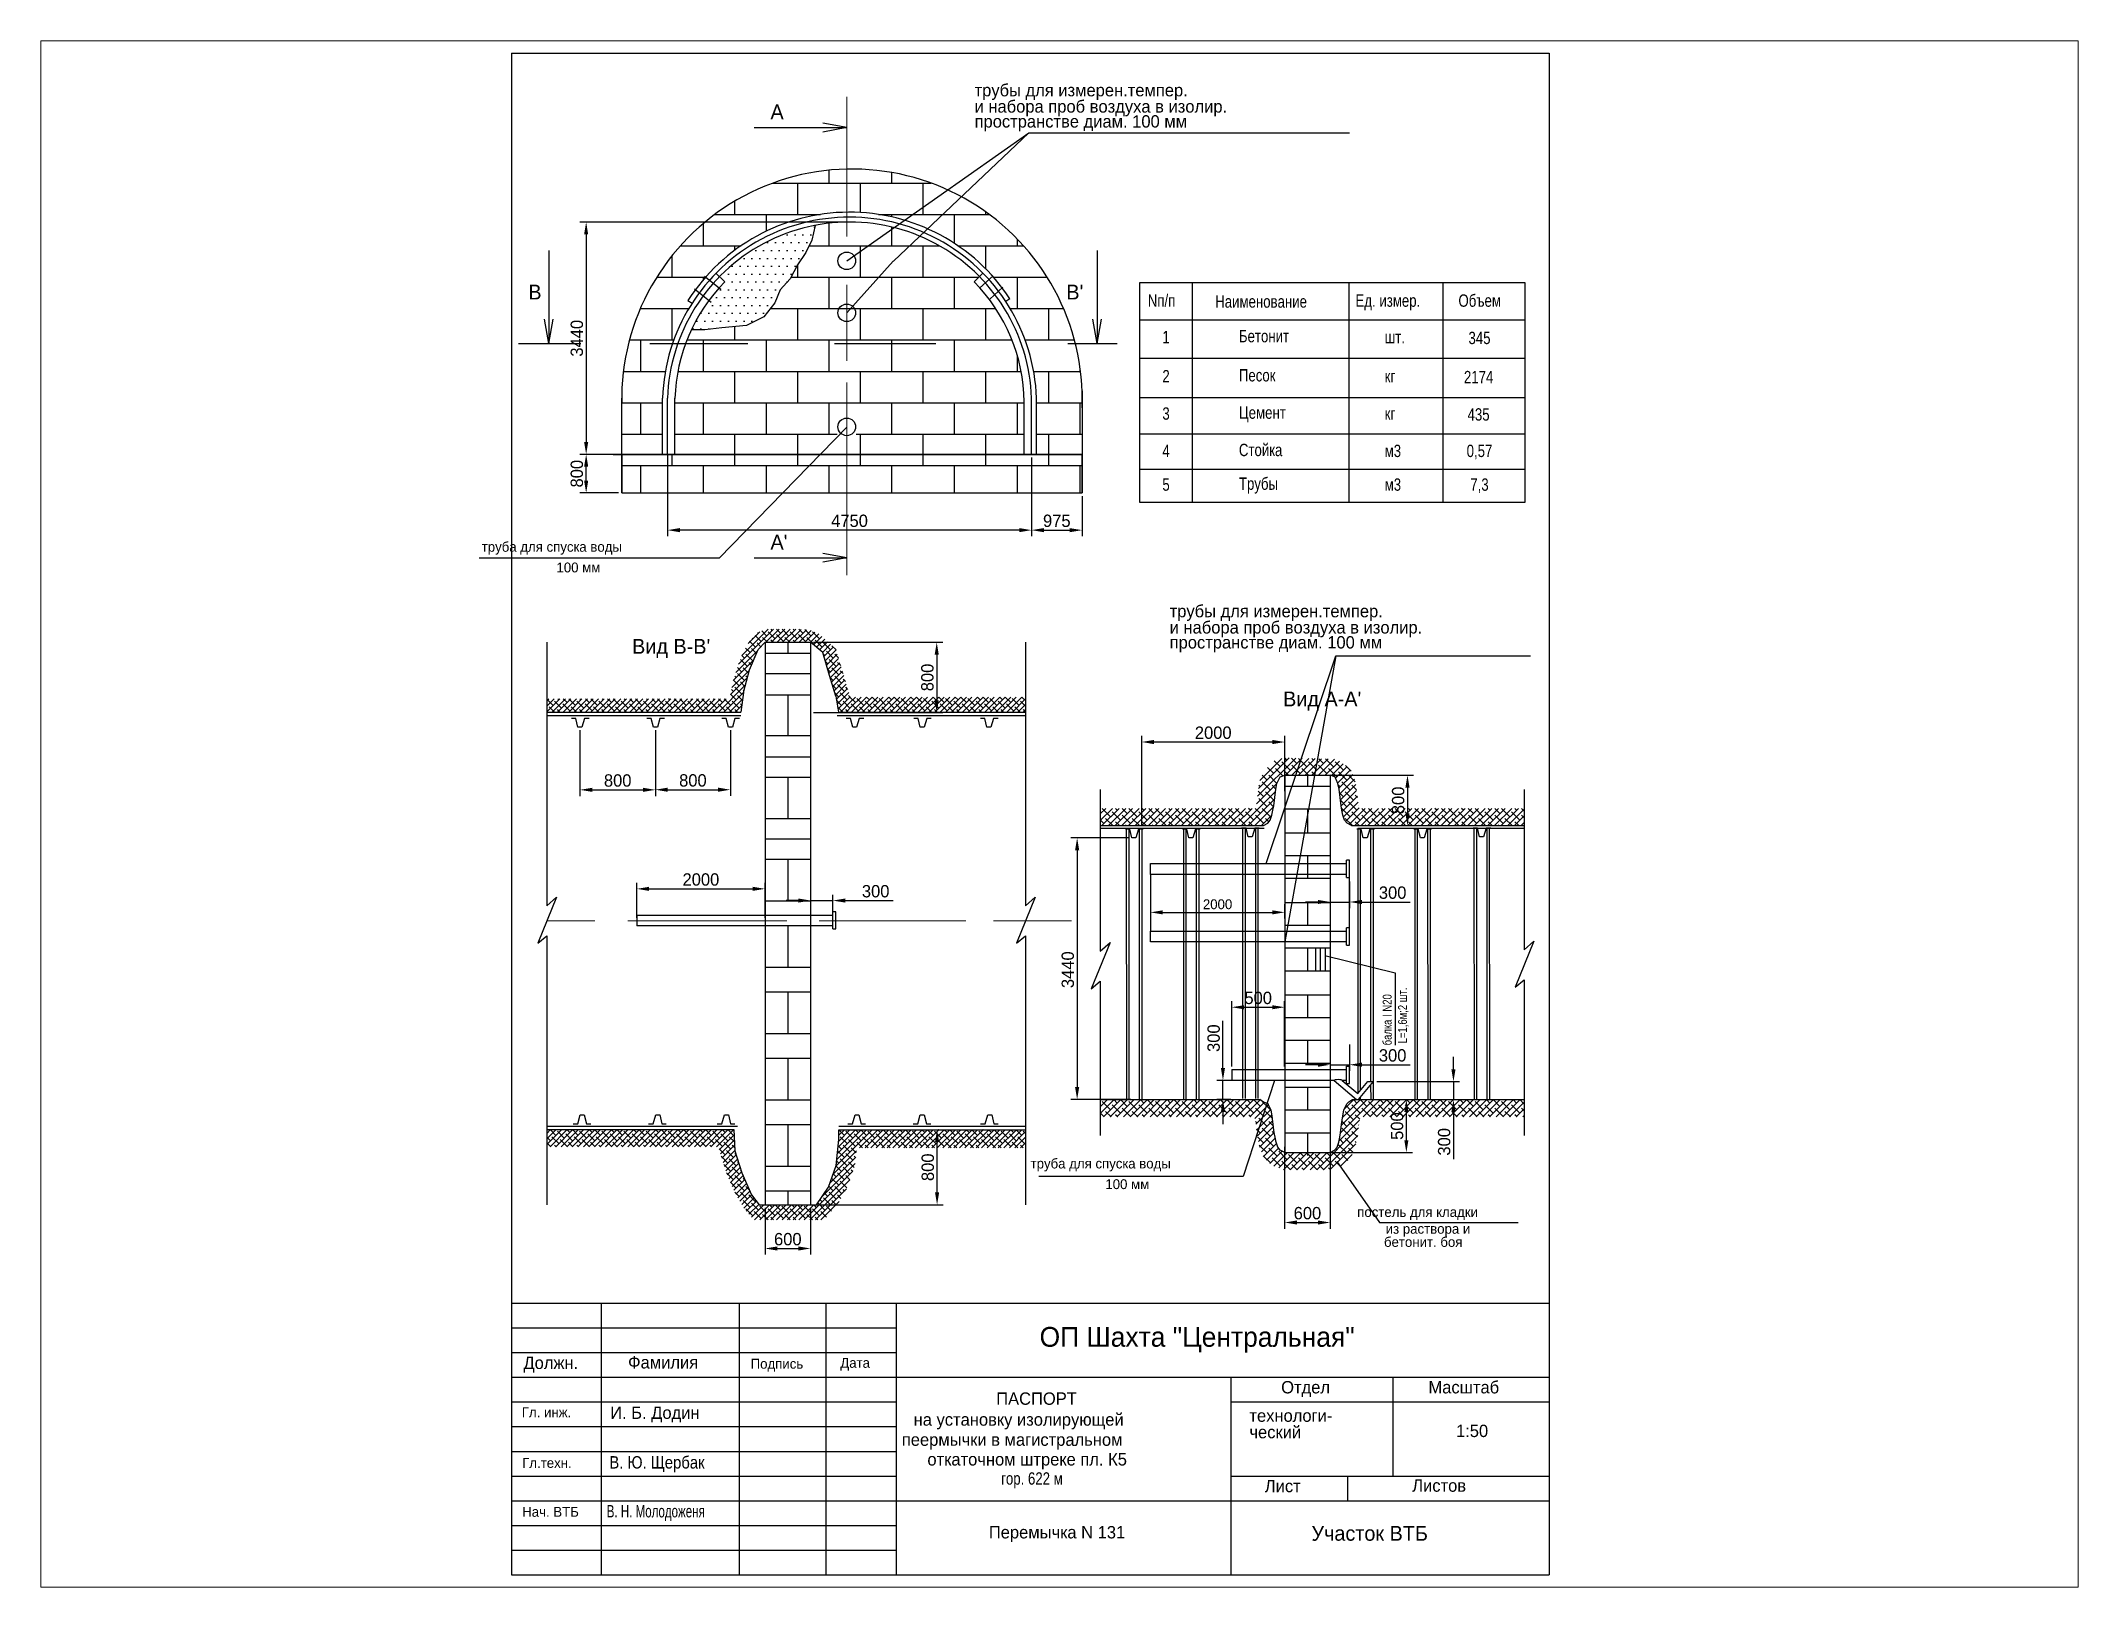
# Paper-space layout 'Layout1' of a CAD drawing. Header units: millimetres. Extents: x 26 to 231, y 20 to 176.
# The model-space entities are those that its viewports show. They can reach past a viewport. Long polylines and large blocks are cut down to what shows.
import ezdxf

# ---------------------------------------------------------------- set-up
doc = ezdxf.new("R2010")
doc.units = ezdxf.units.MM
doc.dimstyles.new('ISO-25', dxfattribs={"dimtxt": 2.5, "dimasz": 2.5, "dimexe": 1.25, "dimexo": 0.625, "dimtad": 1, "dimtxsty": 'Standard', "dimcen": 2.5, "dimadec": 0, "dimazin": 0, "dimtfac": 1, "dimtmove": 0, "dimatfit": 3, "dimfxl": 0, "dimarcsym": 0})
pattern_1 = [(45, (0, -100.6344), (-0.561266, 0.561266), []), (135, (0, -100.6344), (-1.683798, 0.561266), [1.984375, -1.190625])]
pattern_2 = [(45, (0, -94.5525), (-0.6735192, 0.6735192), []), (135, (0, -94.5525), (-2.0205576, 0.6735192), [2.38125, -1.42875])]
pattern_3 = [(0, (-37.138, 0), (0, 6.35), []), (90, (-37.138, 0), (-12.7, 8e-16), [6.35, -6.35]), (90, (-30.788, 0), (-12.7, 8e-16), [-6.35, 6.35])]

psp = doc.layouts.get("Layout1")

msp = doc.modelspace()

# ---------------------------------------------------------------- texts
for s, height, p in [('трубы для измерен.темпер.', 2.5, (430.461, 239.799)), ('А', 3, (389.15, 235.16)), ('и набора проб воздуха в изолир.', 2.5, (430.461, 236.509)), ('пространстве диам. 100 мм', 2.5, (430.461, 233.482)), ('B', 3, (340.15, 198.699)), ("B'", 3, (449.033, 198.699)), ('труба для спуска воды', 2, (330.709, 147.659)), ("А'", 3, (389.15, 148.111)), ('100 мм', 2, (345.839, 143.479)), ('трубы для измерен.темпер.', 2.5, (469.944, 134.397)), ('и набора проб воздуха в изолир.', 2.5, (469.944, 131.108)), ("Bид B-B'", 3, (361.143, 127.02)), ('пространстве диам. 100 мм', 2.5, (469.944, 128.081)), ("Bид А-А'", 3, (492.904, 116.371)), ('труба для спуска воды', 2, (441.8, 22.88)), ('100 мм', 2, (456.93, 18.701)), ('постель для кладки', 2, (507.903, 13.064)), ('бетонит. боя', 2, (513.319, 7.01)), ('из раствора и', 2, (513.667, 9.674)), ('ОП Шахта "Центральная"', 4, (443.62, -13.194)), ('Должн.', 2.5, (339.152, -17.691)), ('Фамилия', 2.5, (360.324, -17.595)), ('Подпись', 2, (385.138, -17.634)), ('Дата', 2, (403.281, -17.448)), ('Отдел', 2.5, (492.512, -22.631)), ('Масштаб', 2.5, (522.325, -22.631)), ('ПАСПОРТ', 2.5, (434.837, -24.934)), ('Гл. инж.', 2, (338.829, -27.442)), ('И. Б. Додин', 2.5, (356.703, -27.79)), ('на установку изолирующей', 2.5, (418.126, -29.162)), ('технологи-', 2.5, (486.087, -28.378)), ('пеермычки в магистральном', 2.5, (415.738, -33.238)), ('ческий', 2.5, (486.087, -31.712)), ('1:50', 2.5, (527.9, -31.464)), ('Гл.техн.', 2, (338.899, -37.699)), ('откаточном штреке пл. К5', 2.5, (420.91, -37.22)), ('Лист', 2.5, (489.206, -42.625)), ('Листов', 2.5, (519.039, -42.527)), ('Нач. ВТБ', 2, (338.899, -47.587)), ('Перемычка N 131', 2.5, (433.351, -51.973)), ('Участок ВТБ', 3, (498.641, -52.444))]:
    msp.add_text(s, height=height).set_placement(p)
for s, width, p in [('Nп/п', 0.8, (465.519, 197.223)), ('Наименование', 0.8, (479.163, 197.038)), ('Ед. измер.', 0.8, (507.558, 197.223)), ('Объем', 0.8, (528.393, 197.223)), ('1', 0.8, (468.469, 189.851)), ('Бетонит', 0.8, (483.957, 190.036)), ('шт.', 0.8, (513.458, 189.851)), ('345', 0.8, (530.421, 189.667)), ('2', 0.8, (468.469, 181.927)), ('Песок', 0.8, (483.957, 182.111)), ('кг', 0.8, (513.458, 181.927)), ('2174', 0.8, (529.499, 181.743)), ('3', 0.8, (468.469, 174.371)), ('Цемент', 0.8, (483.957, 174.556)), ('кг', 0.8, (513.458, 174.371)), ('435', 0.8, (530.237, 174.187)), ('4', 0.8, (468.469, 166.816)), ('Стойка', 0.8, (483.957, 167)), ('м3', 0.8, (513.458, 166.816)), ('0,57', 0.8, (530.053, 166.816)), ('5', 0.8, (468.469, 159.997)), ('Трубы', 0.8, (483.957, 160.182)), ('м3', 0.8, (513.458, 159.997)), ('7,3', 0.8, (530.79, 159.997)), ('В. Ю. Щербак', 0.9, (356.546, -37.831)), ('гор. 622 м', 0.8, (435.831, -41.098)), ('В. Н. Молодоженя', 0.7, (356.002, -47.719))]:
    msp.add_text(s, height=2.5, dxfattribs=dict(width=width)).set_placement(p)
at = {"width": 0.8}
for s, p in [('балка I N20', (514.868, 47.787)), ('L=1,6м;2 шт.', (517.977, 48.18))]:
    msp.add_text(s, height=1.8, rotation=90, dxfattribs=at).set_placement(p)

# ---------------------------------------------------------------- blocks, each defined once
blk = doc.blocks.new('*D1')
at = {"color": 0, "lineweight": -2}
for p, q in [((350.59, 111.56), (350.59, 98.23)), ((365.86, 111.56), (365.86, 98.23)), ((353.09, 99.48), (363.36, 99.48))]:
    blk.add_line(p, q, dxfattribs=at)
at = {"color": 0}
for points in [[(353.09, 99.9), (353.09, 99.07), (350.59, 99.48)], [(363.36, 99.9), (363.36, 99.07), (365.86, 99.48)]]:
    blk.add_solid(points, dxfattribs=at)
at = {"layer": 'Defpoints', "color": 0}
for p in [(350.59, 112.19), (365.86, 112.19), (365.86, 99.48)]:
    blk.add_point(p, dxfattribs=at)
at = {"color": 0, "insert": (358.23, 101.36), "char_height": 2.5, "attachment_point": 5}
blk.add_mtext('800', dxfattribs=at)
blk = doc.blocks.new('*D2')
at = {"color": 0, "lineweight": -2}
for p, q in [((365.86, 111.56), (365.86, 98.26)), ((381.04, 111.56), (381.04, 98.26)), ((368.36, 99.51), (378.54, 99.51))]:
    blk.add_line(p, q, dxfattribs=at)
at = {"color": 0}
for points in [[(368.36, 99.93), (368.36, 99.09), (365.86, 99.51)], [(378.54, 99.93), (378.54, 99.09), (381.04, 99.51)]]:
    blk.add_solid(points, dxfattribs=at)
at = {"layer": 'Defpoints', "color": 0}
for p in [(365.86, 112.19), (381.04, 112.19), (381.04, 99.51)]:
    blk.add_point(p, dxfattribs=at)
at = {"color": 0, "insert": (373.45, 101.38), "char_height": 2.5, "attachment_point": 5}
blk.add_mtext('800', dxfattribs=at)
blk = doc.blocks.new('*D3')
at = {"color": 0, "lineweight": -2}
for p, q in [((397.85, 129.33), (424.05, 129.33)), ((422.8, 126.83), (422.8, 117.61)), ((397.89, 115.11), (424.05, 115.11))]:
    blk.add_line(p, q, dxfattribs=at)
at = {"color": 0}
for points in [[(422.38, 126.83), (423.21, 126.83), (422.8, 129.33)], [(422.38, 117.61), (423.21, 117.61), (422.8, 115.11)]]:
    blk.add_solid(points, dxfattribs=at)
at = {"layer": 'Defpoints', "color": 0}
for p in [(397.22, 129.33), (397.27, 115.11), (422.8, 115.11)]:
    blk.add_point(p, dxfattribs=at)
at = {"color": 0, "insert": (420.92, 122.22), "char_height": 2.5, "attachment_point": 5, "rotation": 90}
blk.add_mtext('800', dxfattribs=at)
blk = doc.blocks.new('*D4')
at = {"color": 0, "lineweight": -2}
for p, q in [((403.62, 30.71), (424.12, 30.71)), ((422.87, 18.02), (422.87, 28.21)), ((397.89, 15.52), (424.12, 15.52))]:
    blk.add_line(p, q, dxfattribs=at)
at = {"color": 0}
for points in [[(422.46, 28.21), (423.29, 28.21), (422.87, 30.71)], [(422.46, 18.02), (423.29, 18.02), (422.87, 15.52)]]:
    blk.add_solid(points, dxfattribs=at)
at = {"layer": 'Defpoints', "color": 0}
for p in [(403, 30.71), (422.87, 30.71), (397.27, 15.52)]:
    blk.add_point(p, dxfattribs=at)
at = {"color": 0, "insert": (421, 23.12), "char_height": 2.5, "attachment_point": 5, "rotation": 90}
blk.add_mtext('800', dxfattribs=at)
blk = doc.blocks.new('*D5')
at = {"color": 0, "lineweight": -2}
for p, q in [((388.05, 14.9), (388.05, 5.44)), ((397.27, 14.9), (397.27, 5.44)), ((390.55, 6.69), (394.77, 6.69))]:
    blk.add_line(p, q, dxfattribs=at)
at = {"color": 0}
for points in [[(390.55, 7.1), (390.55, 6.27), (388.05, 6.69)], [(394.77, 7.1), (394.77, 6.27), (397.27, 6.69)]]:
    blk.add_solid(points, dxfattribs=at)
at = {"layer": 'Defpoints', "color": 0}
for p in [(388.05, 15.52), (397.27, 15.52), (397.27, 6.69)]:
    blk.add_point(p, dxfattribs=at)
at = {"color": 0, "insert": (392.66, 8.56), "char_height": 2.5, "attachment_point": 5}
blk.add_mtext('600', dxfattribs=at)
blk = doc.blocks.new('*D6')
at = {"color": 0, "lineweight": -2}
for p, q in [((368.31, 167.44), (368.31, 150.78)), ((441.99, 166.73), (441.99, 150.78)), ((439.49, 152.03), (370.81, 152.03))]:
    blk.add_line(p, q, dxfattribs=at)
at = {"color": 0}
for points in [[(370.81, 152.44), (370.81, 151.61), (368.31, 152.03)], [(439.49, 152.44), (439.49, 151.61), (441.99, 152.03)]]:
    blk.add_solid(points, dxfattribs=at)
at = {"layer": 'Defpoints', "color": 0}
for p in [(368.31, 168.07), (441.99, 167.36), (368.31, 152.03)]:
    blk.add_point(p, dxfattribs=at)
at = {"color": 0, "insert": (405.15, 153.9), "char_height": 2.5, "attachment_point": 5}
blk.add_mtext('4750', dxfattribs=at)
blk = doc.blocks.new('*D7')
at = {"color": 0, "lineweight": -2}
for p, q in [((403.97, 214.35), (350.6, 214.35)), ((351.85, 211.85), (351.85, 169.86)), ((403.02, 167.36), (350.6, 167.36))]:
    blk.add_line(p, q, dxfattribs=at)
at = {"color": 0}
for points in [[(351.43, 211.85), (352.26, 211.85), (351.85, 214.35)], [(351.43, 169.86), (352.26, 169.86), (351.85, 167.36)]]:
    blk.add_solid(points, dxfattribs=at)
at = {"layer": 'Defpoints', "color": 0}
for p in [(404.59, 214.35), (351.85, 167.36), (403.64, 167.36)]:
    blk.add_point(p, dxfattribs=at)
at = {"color": 0, "insert": (349.97, 190.85), "char_height": 2.5, "attachment_point": 5, "rotation": 90}
blk.add_mtext('3440', dxfattribs=at)
blk = doc.blocks.new('*D8')
at = {"color": 0, "lineweight": -2}
for p, q in [((499.59, 102.45), (519.32, 102.45)), ((518.07, 99.95), (518.07, 94.74)), ((508.46, 92.24), (519.32, 92.24))]:
    blk.add_line(p, q, dxfattribs=at)
at = {"color": 0}
for points in [[(517.66, 99.95), (518.49, 99.95), (518.07, 102.45)], [(517.66, 94.74), (518.49, 94.74), (518.07, 92.24)]]:
    blk.add_solid(points, dxfattribs=at)
at = {"layer": 'Defpoints', "color": 0}
for p in [(498.96, 102.45), (507.84, 92.24), (518.07, 92.24)]:
    blk.add_point(p, dxfattribs=at)
at = {"color": 0, "insert": (516.2, 97.35), "char_height": 2.5, "attachment_point": 5, "rotation": 90}
blk.add_mtext('800', dxfattribs=at)
blk = doc.blocks.new('*D9')
at = {"color": 0, "lineweight": -2}
for p, q in [((493.22, 27.24), (493.22, 10.69)), ((502.44, 27.24), (502.44, 10.69)), ((495.72, 11.94), (499.94, 11.94))]:
    blk.add_line(p, q, dxfattribs=at)
at = {"color": 0}
for points in [[(495.72, 12.36), (495.72, 11.53), (493.22, 11.94)], [(499.94, 12.36), (499.94, 11.53), (502.44, 11.94)]]:
    blk.add_solid(points, dxfattribs=at)
at = {"layer": 'Defpoints', "color": 0}
for p in [(493.22, 27.86), (502.44, 27.86), (502.44, 11.94)]:
    blk.add_point(p, dxfattribs=at)
at = {"color": 0, "insert": (497.83, 13.82), "char_height": 2.5, "attachment_point": 5}
blk.add_mtext('600', dxfattribs=at)
blk = doc.blocks.new('*D10')
at = {"color": 0, "lineweight": -2}
for p, q in [((517.85, 28.59), (517.85, 34.32)), ((518.15, 36.82), (519.1, 36.82)), ((500.68, 26.09), (519.1, 26.09))]:
    blk.add_line(p, q, dxfattribs=at)
at = {"color": 0}
for points in [[(517.44, 34.32), (518.27, 34.32), (517.85, 36.82)], [(517.44, 28.59), (518.27, 28.59), (517.85, 26.09)]]:
    blk.add_solid(points, dxfattribs=at)
at = {"layer": 'Defpoints', "color": 0}
for p in [(517.53, 36.82), (517.85, 36.82), (500.06, 26.09)]:
    blk.add_point(p, dxfattribs=at)
at = {"color": 0, "insert": (515.98, 31.45), "char_height": 2.5, "attachment_point": 5, "rotation": 90}
blk.add_mtext('500', dxfattribs=at)
blk = doc.blocks.new('*D11')
at = {"color": 0, "lineweight": -2}
for p, q in [((464.28, 92.14), (464.28, 110.41)), ((490.75, 109.16), (466.78, 109.16)), ((493.25, 99.2), (493.25, 110.41))]:
    blk.add_line(p, q, dxfattribs=at)
at = {"color": 0}
for points in [[(466.78, 109.58), (466.78, 108.74), (464.28, 109.16)], [(490.75, 109.58), (490.75, 108.74), (493.25, 109.16)]]:
    blk.add_solid(points, dxfattribs=at)
at = {"layer": 'Defpoints', "color": 0}
for p in [(464.28, 109.16), (493.25, 98.57), (464.28, 91.51)]:
    blk.add_point(p, dxfattribs=at)
at = {"color": 0, "insert": (478.76, 111.03), "char_height": 2.5, "attachment_point": 5}
blk.add_mtext('2000', dxfattribs=at)
blk = doc.blocks.new('*D12')
at = {"color": 0, "lineweight": -2}
for p, q in [((502.44, 80.44), (502.44, 75.54)), ((506.35, 80.92), (506.35, 75.54)), ((499.94, 76.79), (497.44, 76.79)), ((502.44, 76.79), (506.35, 76.79)), ((508.85, 76.79), (518.61, 76.79))]:
    blk.add_line(p, q, dxfattribs=at)
at = {"color": 0}
for points in [[(499.94, 77.21), (499.94, 76.38), (502.44, 76.79)], [(508.85, 77.21), (508.85, 76.38), (506.35, 76.79)]]:
    blk.add_solid(points, dxfattribs=at)
at = {"layer": 'Defpoints', "color": 0}
for p in [(502.44, 81.06), (506.35, 81.55), (502.44, 76.79)]:
    blk.add_point(p, dxfattribs=at)
at = {"color": 0, "insert": (515.07, 78.67), "char_height": 2.5, "attachment_point": 5}
blk.add_mtext('300', dxfattribs=at)
blk = doc.blocks.new('*D13')
at = {"color": 0, "lineweight": -2}
for p, q in [((480.73, 43.2), (480.73, 52.78)), ((488.5, 40.7), (479.48, 40.7)), ((480.73, 36.81), (480.73, 40.7)), ((482.32, 36.81), (479.48, 36.81)), ((480.73, 34.31), (480.73, 31.81))]:
    blk.add_line(p, q, dxfattribs=at)
at = {"color": 0}
for points in [[(480.31, 43.2), (481.14, 43.2), (480.73, 40.7)], [(480.31, 34.31), (481.14, 34.31), (480.73, 36.81)]]:
    blk.add_solid(points, dxfattribs=at)
at = {"layer": 'Defpoints', "color": 0}
for p in [(480.73, 40.7), (489.13, 40.7), (482.94, 36.81)]:
    blk.add_point(p, dxfattribs=at)
at = {"color": 0, "insert": (478.85, 49.24), "char_height": 2.5, "attachment_point": 5, "rotation": 90}
blk.add_mtext('300', dxfattribs=at)
blk = doc.blocks.new('*D14')
at = {"color": 0, "lineweight": -2}
for p, q in [((358.42, 167.36), (350.6, 167.36)), ((351.85, 162.05), (351.85, 164.86)), ((358.42, 159.55), (350.6, 159.55))]:
    blk.add_line(p, q, dxfattribs=at)
at = {"color": 0}
for points in [[(351.43, 164.86), (352.26, 164.86), (351.85, 167.36)], [(351.43, 162.05), (352.26, 162.05), (351.85, 159.55)]]:
    blk.add_solid(points, dxfattribs=at)
at = {"layer": 'Defpoints', "color": 0}
for p in [(351.85, 167.36), (359.04, 167.36), (359.04, 159.55)]:
    blk.add_point(p, dxfattribs=at)
at = {"color": 0, "insert": (349.97, 163.45), "char_height": 2.5, "attachment_point": 5, "rotation": 90}
blk.add_mtext('800', dxfattribs=at)
blk = doc.blocks.new('*D15')
at = {"color": 0, "lineweight": -2}
for p, q in [((441.99, 166.73), (441.99, 150.78)), ((452.21, 158.93), (452.21, 150.78)), ((444.49, 152.03), (449.71, 152.03))]:
    blk.add_line(p, q, dxfattribs=at)
at = {"color": 0}
for points in [[(444.49, 152.44), (444.49, 151.61), (441.99, 152.03)], [(449.71, 152.44), (449.71, 151.61), (452.21, 152.03)]]:
    blk.add_solid(points, dxfattribs=at)
at = {"layer": 'Defpoints', "color": 0}
for p in [(441.99, 167.36), (452.21, 159.55), (452.21, 152.03)]:
    blk.add_point(p, dxfattribs=at)
at = {"color": 0, "insert": (447.1, 153.9), "char_height": 2.5, "attachment_point": 5}
blk.add_mtext('975', dxfattribs=at)
blk = doc.blocks.new('*D16')
at = {"color": 0, "lineweight": -2}
for p, q in [((466.06, 75.71), (466.06, 73.45)), ((468.56, 74.7), (490.72, 74.7)), ((493.22, 76.35), (493.22, 73.45))]:
    blk.add_line(p, q, dxfattribs=at)
at = {"color": 0}
for points in [[(468.56, 75.11), (468.56, 74.28), (466.06, 74.7)], [(490.72, 75.11), (490.72, 74.28), (493.22, 74.7)]]:
    blk.add_solid(points, dxfattribs=at)
at = {"layer": 'Defpoints', "color": 0}
for p in [(466.06, 76.33), (493.22, 76.98), (493.22, 74.7)]:
    blk.add_point(p, dxfattribs=at)
at = {"color": 0, "insert": (479.64, 76.32), "char_height": 2, "attachment_point": 5}
blk.add_mtext('2000', dxfattribs=at)
blk = doc.blocks.new('*D17')
at = {"color": 0, "lineweight": -2}
for p, q in [((482.5, 43.52), (482.5, 56.75)), ((485, 55.5), (490.72, 55.5)), ((493.22, 43.52), (493.22, 56.75))]:
    blk.add_line(p, q, dxfattribs=at)
at = {"color": 0}
for points in [[(485, 55.91), (485, 55.08), (482.5, 55.5)], [(490.72, 55.91), (490.72, 55.08), (493.22, 55.5)]]:
    blk.add_solid(points, dxfattribs=at)
at = {"layer": 'Defpoints', "color": 0}
for p in [(493.22, 55.5), (482.5, 42.9), (493.22, 42.9)]:
    blk.add_point(p, dxfattribs=at)
at = {"color": 0, "insert": (487.86, 57.37), "char_height": 2.5, "attachment_point": 5}
blk.add_mtext('500', dxfattribs=at)
blk = doc.blocks.new('*D18')
at = {"color": 0, "lineweight": -2}
for p, q in [((502.44, 47.51), (502.44, 42.61)), ((506.35, 47.99), (506.35, 42.61)), ((499.94, 43.86), (497.44, 43.86)), ((502.44, 43.86), (506.35, 43.86)), ((508.85, 43.86), (518.61, 43.86))]:
    blk.add_line(p, q, dxfattribs=at)
at = {"color": 0}
for points in [[(499.94, 44.28), (499.94, 43.45), (502.44, 43.86)], [(508.85, 44.28), (508.85, 43.45), (506.35, 43.86)]]:
    blk.add_solid(points, dxfattribs=at)
at = {"layer": 'Defpoints', "color": 0}
for p in [(502.44, 48.13), (506.35, 48.62), (502.44, 43.86)]:
    blk.add_point(p, dxfattribs=at)
at = {"color": 0, "insert": (515.07, 45.74), "char_height": 2.5, "attachment_point": 5}
blk.add_mtext('300', dxfattribs=at)
blk = doc.blocks.new('*D19')
at = {"color": 0, "lineweight": -2}
for p, q in [((527.38, 42.96), (527.38, 45.46)), ((511.85, 40.46), (528.63, 40.46)), ((527.38, 40.46), (527.38, 36.81)), ((511.85, 36.81), (528.63, 36.81)), ((527.38, 34.31), (527.38, 24.73))]:
    blk.add_line(p, q, dxfattribs=at)
at = {"color": 0}
for points in [[(526.96, 42.96), (527.8, 42.96), (527.38, 40.46)], [(526.96, 34.31), (527.8, 34.31), (527.38, 36.81)]]:
    blk.add_solid(points, dxfattribs=at)
at = {"layer": 'Defpoints', "color": 0}
for p in [(511.23, 40.46), (511.23, 36.81), (527.38, 36.81)]:
    blk.add_point(p, dxfattribs=at)
at = {"color": 0, "insert": (525.51, 28.27), "char_height": 2.5, "attachment_point": 5, "rotation": 90}
blk.add_mtext('300', dxfattribs=at)
blk = doc.blocks.new('*D20')
at = {"color": 0, "lineweight": -2}
for p, q in [((461.68, 89.76), (449.97, 89.76)), ((451.22, 87.26), (451.22, 39.34)), ((462.11, 36.84), (449.97, 36.84))]:
    blk.add_line(p, q, dxfattribs=at)
at = {"color": 0}
for points in [[(450.8, 87.26), (451.64, 87.26), (451.22, 89.76)], [(450.8, 39.34), (451.64, 39.34), (451.22, 36.84)]]:
    blk.add_solid(points, dxfattribs=at)
at = {"layer": 'Defpoints', "color": 0}
for p in [(462.31, 89.76), (451.22, 36.84), (462.73, 36.84)]:
    blk.add_point(p, dxfattribs=at)
at = {"color": 0, "insert": (449.34, 63.09), "char_height": 2.5, "attachment_point": 5, "rotation": 90}
blk.add_mtext('3440', dxfattribs=at)
blk = doc.blocks.new('*D21')
at = {"color": 0, "lineweight": -2}
for p, q in [((362.09, 73.61), (362.09, 80.7)), ((364.59, 79.45), (385.55, 79.45)), ((388.05, 73.61), (388.05, 80.7))]:
    blk.add_line(p, q, dxfattribs=at)
at = {"color": 0}
for points in [[(364.59, 79.87), (364.59, 79.04), (362.09, 79.45)], [(385.55, 79.87), (385.55, 79.04), (388.05, 79.45)]]:
    blk.add_solid(points, dxfattribs=at)
at = {"layer": 'Defpoints', "color": 0}
for p in [(388.05, 79.45), (362.09, 72.98), (388.05, 72.98)]:
    blk.add_point(p, dxfattribs=at)
at = {"color": 0, "insert": (375.07, 81.33), "char_height": 2.5, "attachment_point": 5}
blk.add_mtext('2000', dxfattribs=at)
blk = doc.blocks.new('*D22')
at = {"color": 0, "lineweight": -2}
for p, q in [((394.8, 77.08), (392.3, 77.08)), ((397.3, 75.83), (397.3, 78.33)), ((397.3, 77.08), (401.77, 77.08)), ((404.27, 77.08), (413.98, 77.08))]:
    blk.add_line(p, q, dxfattribs=at)
at = {"color": 0}
for points in [[(394.8, 77.5), (394.8, 76.67), (397.3, 77.08)], [(404.27, 77.5), (404.27, 76.67), (401.77, 77.08)]]:
    blk.add_solid(points, dxfattribs=at)
at = {"layer": 'Defpoints', "color": 0}
for p in [(397.3, 77.08), (397.3, 74.83), (401.77, 74.79)]:
    blk.add_point(p, dxfattribs=at)
at = {"color": 0, "insert": (410.44, 78.96), "char_height": 2.5, "attachment_point": 5}
blk.add_mtext('300', dxfattribs=at)

# ---------------------------------------------------------------- dimensions: what is measured, and where the dimension line sits
for base, p1, p2, picture, middle in [((351.846, 167.355), (404.592, 214.352), (403.642, 167.355), '*D7', (351.846, 190.854)), ((451.219, 36.838), (462.308, 89.757), (462.734, 36.838), '*D20', (451.219, 63.092))]:
    dim = msp.add_linear_dim(base=base, p1=p1, p2=p2, angle=90, text='3440', dimstyle='ISO-25')
    dim.commit()
    dim.dimension.update_dxf_attribs({"geometry": picture, "text_midpoint": middle, "dimtype": 160})
for base, p1, p2, angle, text, picture, middle in [((351.846, 167.355), (359.042, 159.551), (359.042, 167.355), 270, '800', '*D14', (349.971, 163.453)), ((422.798, 115.111), (397.224, 129.332), (397.269, 115.111), 90, '800', '*D3', (420.923, 122.222)), ((518.073, 92.241), (498.963, 102.455), (507.838, 92.241), 90, '800', '*D8', (516.198, 97.348)), ((480.727, 40.698), (482.944, 36.814), (489.128, 40.698), 90, '300', '*D13', (478.852, 49.239)), ((527.381, 36.813), (511.226, 40.462), (511.226, 36.813), 90, '300', '*D19', (525.506, 28.272)), ((517.852, 36.822), (500.055, 26.087), (517.526, 36.822), 90, '500', '*D10', (515.977, 31.455)), ((422.873, 30.713), (397.269, 15.523), (402.999, 30.713), 90, '800', '*D4', (420.998, 23.118))]:
    dim = msp.add_linear_dim(base=base, p1=p1, p2=p2, angle=angle, text=text, dimstyle='ISO-25')
    dim.commit()
    dim.dimension.update_dxf_attribs({"geometry": picture, "text_midpoint": middle})
for base, p1, p2, text, picture, middle in [((368.308, 152.027), (441.991, 167.355), (368.308, 168.066), '4750', '*D6', (405.149, 153.902)), ((365.864, 99.484), (350.588, 112.187), (365.864, 112.187), '800', '*D1', (358.226, 101.359)), ((381.039, 99.51), (365.864, 112.187), (381.039, 112.187), '800', '*D2', (373.452, 101.385)), ((464.282, 109.159), (493.245, 98.572), (464.282, 91.513), '2000', '*D11', (478.764, 111.034)), ((388.05, 79.454), (362.086, 72.984), (388.05, 72.984), '2000', '*D21', (375.068, 81.329)), ((493.224, 55.496), (482.502, 42.898), (493.224, 42.898), '500', '*D17', (487.863, 57.371)), ((502.443, 11.945), (493.224, 27.864), (502.443, 27.864), '600', '*D9', (497.834, 13.82))]:
    dim = msp.add_linear_dim(base=base, p1=p1, p2=p2, text=text, dimstyle='ISO-25')
    dim.commit()
    dim.dimension.update_dxf_attribs({"geometry": picture, "text_midpoint": middle})
for base, p1, p2, text, override, picture, middle in [((452.213, 152.028), (441.991, 167.355), (452.213, 159.551), '975', {"dimjust": 0, "dimtoh": 1}, '*D15', (447.102, 153.903)), ((397.269, 6.686), (388.05, 15.523), (397.269, 15.523), '600', {"dimtad": 3}, '*D5', (392.659, 8.561))]:
    dim = msp.add_linear_dim(base=base, p1=p1, p2=p2, text=text, dimstyle='ISO-25', override=override)
    dim.commit()
    dim.dimension.update_dxf_attribs({"geometry": picture, "text_midpoint": middle})
for base, p1, p2, text, override, picture, middle in [((397.304, 77.085), (401.77, 74.789), (397.304, 74.827), '300', {"dimtad": 3, "dimse1": 1}, '*D22', (410.44, 77.085)), ((502.443, 76.792), (506.348, 81.545), (502.443, 81.061), '300', {"dimtoh": 1, "dimtxsty": 'Standard'}, '*D12', (515.073, 76.792)), ((493.224, 74.696), (466.057, 76.332), (493.224, 76.977), '2000', {"dimtxt": 2}, '*D16', (479.641, 74.696)), ((502.443, 43.863), (506.348, 48.616), (502.443, 48.132), '300', {"dimtoh": 1, "dimtxsty": 'Standard'}, '*D18', (515.073, 43.863))]:
    dim = msp.add_linear_dim(base=base, p1=p1, p2=p2, text=text, dimstyle='ISO-25', override=override)
    dim.commit()
    dim.dimension.update_dxf_attribs({"geometry": picture, "text_midpoint": middle, "dimtype": 160})

# ---------------------------------------------------------------- hatches: boundary and pattern name
h = msp.add_hatch()
h.set_pattern_fill('BRICK', color=256, style=0)
h.set_pattern_definition(pattern_3)
h.paths.add_polyline_path([(359.042, 177.648), (359.042, 167.355), (367.308, 167.355), (367.308, 178.757, -0.1349998), (373.275, 197.929), (372.433, 198.469, -0.2517057), (404.592, 216.352), (404.592, 225.074, 0.4128612)])
h.paths.add_polyline_path([(437.625, 198.84), (436.789, 198.29, -0.1549431), (442.991, 176.23), (442.991, 167.355), (452.213, 167.355), (452.213, 180.217, 0.4098837), (404.592, 225.074), (404.592, 216.352, -0.2563067)])
h = msp.add_hatch()
h.set_pattern_fill('BRICK', color=256, style=0)
h.set_pattern_definition(pattern_3)
h.paths.add_polyline_path([(431.53, 201.043), (430.386, 202.282), (431.448, 203.325, 0.2510323), (398.207, 213.696), (397.493, 210.71), (396.338, 208.21), (394.61, 205.718), (393.158, 202.878), (391.115, 200.681), (390.015, 198.014), (387.839, 195.18), (384.329, 193.428), (379.316, 192.928), (375.891, 192.557), (373.156, 192.558, 0.1017331), (369.808, 178.714), (369.808, 167.355), (404.592, 167.355), (404.592, 170.48, -0.4142136), (402.204, 172.869, -1), (406.981, 172.869, -0.4142136), (404.592, 170.48), (404.592, 167.355), (440.491, 167.355), (440.491, 176.272, 0.1931803)])
h.paths.add_polyline_path([(402.204, 193.653, -0.4142136), (404.592, 196.042), (404.592, 204.123, -0.4142136), (402.204, 206.512, -1), (406.981, 206.512, -0.4142136), (404.592, 204.123), (404.592, 196.042, -0.4142136), (406.981, 193.653, -1)], flags=16)
h = msp.add_hatch()
h.set_pattern_fill('DOTS', color=256, style=0)
h.set_pattern_definition([(0, (-29.7458, 141.9309), (0.79375, 1.5875), [0, -1.5875])])
h.paths.add_polyline_path([(393.158, 202.878), (394.61, 205.718), (396.338, 208.21), (397.493, 210.71), (398.207, 213.696, 0.1526515), (378.824, 203.298), (379.896, 202.248, 0.0840321), (373.156, 192.558), (375.891, 192.557), (379.316, 192.928), (384.329, 193.428), (387.839, 195.18), (390.015, 198.014), (391.115, 200.681)])
h = msp.add_hatch()
h.set_pattern_fill('BRICK', color=256, style=0)
h.set_pattern_definition(pattern_3)
h.paths.add_polyline_path([(452.213, 159.551), (452.213, 167.355), (359.042, 167.355), (359.042, 159.551)])
h = msp.add_hatch()
h.set_pattern_fill('ANSI38', color=256, scale=0.25, style=0)
h.set_pattern_definition(pattern_1)
h.paths.add_polyline_path([(383.659, 119.182), (384.898, 123.778), (386.682, 127.849), (388.05, 129.332), (397.269, 129.332), (399.718, 127.253), (401.107, 122.599), (402.351, 118.432), (402.923, 115.22), (405.829, 115.22), (405.311, 118.123), (403.741, 123.385), (402.352, 128.039), (398.904, 131.051), (397.173, 131.837), (394.781, 131.99), (392.422, 131.99), (389.809, 131.99), (388.109, 131.99), (386.507, 131.222), (384.855, 129.509), (383.394, 126.781), (382.558, 124.556), (381.561, 121.386), (380.865, 117.91), (343.894, 117.91), (343.894, 115.22), (383.159, 115.22)])
h = msp.add_hatch()
h.set_pattern_fill('ANSI38', color=256, scale=0.25, style=0)
h.set_pattern_definition(pattern_1)
h.paths.add_polyline_path([(440.78, 118.26), (405.287, 118.26), (405.829, 115.22), (440.78, 115.22)])
h = msp.add_hatch()
h.set_pattern_fill('ANSI38', color=256, scale=0.3, style=0)
h.set_pattern_definition(pattern_2)
h.paths.add_polyline_path([(507.697, 100.104), (507.443, 101.459), (506.806, 103.06), (506.379, 103.813), (503.743, 105.687), (493.233, 105.954), (491.151, 105.428), (488.961, 103.216), (488.252, 101.555), (488.004, 100.315), (487.756, 98.334), (487.568, 96.781), (487.369, 95.741), (455.91, 95.741), (455.91, 92.241), (488.924, 92.241), (489.817, 92.716), (490.315, 93.354), (490.648, 94.351), (490.849, 95.348), (491.029, 96.243), (491.23, 97.913), (491.44, 99.653), (491.661, 100.799), (492.035, 101.587), (492.288, 102.12), (493.224, 102.455), (502.443, 102.455), (503.379, 102.12), (503.632, 101.587), (504.006, 100.799), (504.227, 99.653), (504.437, 97.913), (504.638, 96.243), (504.819, 95.348), (505.019, 94.351), (505.352, 93.354), (505.85, 92.716), (506.743, 92.241), (541.703, 92.241), (541.703, 95.741), (508.31, 95.741), (508.25, 96.039), (508.096, 96.799), (507.911, 98.333)])
h = msp.add_hatch()
h.set_pattern_fill('ANSI38', color=256, scale=0.3, style=0)
h.set_pattern_definition(pattern_2)
h.paths.add_polyline_path([(490.109, 35.431), (489.856, 35.964), (488.919, 36.299), (488.192, 36.815), (455.91, 36.808), (455.91, 33.308), (486.754, 33.315), (487.253, 32.884), (487.441, 31.337), (487.863, 28.525), (488.166, 27.138), (489.009, 25.155), (490.573, 23.556), (493.055, 22.617), (502.443, 22.587), (504.911, 23.441), (506.55, 24.997), (507.472, 27.047), (508.024, 29.667), (508.227, 31.337), (508.428, 32.996), (508.582, 33.32), (541.703, 33.328), (541.703, 36.828), (506.951, 36.82), (506.581, 36.601), (506.209, 36.343), (505.812, 35.964), (505.558, 35.431), (505.184, 34.644), (504.963, 33.498), (504.752, 31.758), (504.55, 30.088), (504.369, 29.193), (504.168, 28.196), (503.834, 27.199), (503.336, 26.561), (502.443, 26.087), (493.224, 26.087), (492.331, 26.561), (491.833, 27.199), (491.499, 28.196), (491.298, 29.193), (491.117, 30.088), (490.915, 31.758), (490.704, 33.498), (490.483, 34.644)])
h = msp.add_hatch()
h.set_pattern_fill('ANSI38', color=256, scale=0.25, style=0)
h.set_pattern_definition(pattern_1)
h.paths.add_polyline_path([(343.894, 30.747), (343.894, 27.275), (378.775, 27.275), (378.817, 26.443), (380.21, 22.02), (382.153, 17.574), (383.984, 14.538), (385.719, 12.476), (400.032, 12.476), (402.877, 15.857), (404.699, 19.086), (406.233, 23.462), (406.628, 27.043), (440.78, 27.051), (440.78, 30.722), (402.999, 30.713), (402.999, 28.764), (402.415, 23.462), (400.881, 19.086), (398.486, 15.523), (386.832, 15.523), (385.298, 17.574), (383.355, 22.02), (381.961, 26.443), (381.744, 30.747)])

# ---------------------------------------------------------------- linework, layer by layer
for p, q in [((336.73, 248.545), (546.73, 248.545)), ((336.73, 248.545), (336.73, -59.354)), ((546.73, 248.545), (546.73, -59.354)), ((385.827, 233.464), (404.592, 233.464)), ((404.592, 233.464), (399.717, 234.358)), ((404.592, 233.464), (399.717, 232.57)), ((404.592, 206.512), (441.432, 232.441)), ((414.042, 206.47), (441.432, 232.441)), ((441.432, 232.441), (506.314, 232.441)), ((397.493, 210.71), (396.338, 208.21)), ((398.207, 213.696), (397.493, 210.71)), ((344.289, 208.586), (344.289, 189.821)), ((396.338, 208.21), (394.61, 205.718)), ((413.978, 206.47), (404.592, 195.997)), ((455.256, 208.586), (455.256, 189.821)), ((378.11, 203.998), (379.896, 202.248)), ((393.158, 202.878), (391.115, 200.681)), ((394.61, 205.718), (393.158, 202.878)), ((430.386, 202.282), (432.161, 204.025)), ((431.53, 201.043), (430.386, 202.282)), ((474.509, 202.106), (474.509, 157.592)), ((506.223, 202.106), (506.223, 157.592)), ((525.214, 202.106), (525.214, 157.592)), ((372.433, 198.469), (373.275, 197.929)), ((390.015, 198.014), (387.839, 195.18)), ((391.115, 200.681), (390.015, 198.014)), ((437.625, 198.84), (436.789, 198.29)), ((344.289, 189.821), (343.395, 194.697)), ((344.289, 189.821), (345.183, 194.697)), ((387.839, 195.18), (384.329, 193.428)), ((455.256, 189.821), (454.362, 194.697)), ((455.256, 189.821), (456.15, 194.697)), ((463.94, 194.551), (541.827, 194.551)), ((338.176, 189.821), (350.791, 189.821)), ((364.74, 189.821), (384.591, 189.821)), ((375.891, 192.557), (373.156, 192.558)), ((379.316, 192.928), (375.891, 192.557)), ((384.329, 193.428), (379.316, 192.928)), ((402.095, 189.821), (422.61, 189.821)), ((449.337, 189.821), (459.304, 189.821)), ((463.94, 186.813), (541.827, 186.813)), ((359.042, 159.551), (359.042, 178.757)), ((367.308, 167.355), (367.308, 178.757)), ((368.308, 167.355), (368.308, 178.757)), ((369.808, 167.355), (369.808, 178.757)), ((452.213, 180.217), (452.213, 159.551)), ((463.94, 178.891), (541.827, 178.891)), ((440.491, 167.355), (440.491, 176.23)), ((441.991, 167.355), (441.991, 176.23)), ((442.991, 167.355), (442.991, 176.23)), ((404.592, 172.869), (378.734, 146.38)), ((463.94, 171.521), (541.827, 171.521)), ((357.308, 167.355), (452.213, 167.355)), ((359.042, 167.355), (359.042, 159.551)), ((452.213, 167.355), (359.042, 167.355)), ((452.213, 159.551), (452.213, 167.355)), ((463.94, 164.336), (541.827, 164.336)), ((359.042, 159.551), (452.213, 159.551)), ((378.734, 146.38), (330.196, 146.38)), ((385.827, 146.415), (404.592, 146.415)), ((404.592, 146.415), (399.717, 147.309)), ((404.592, 146.415), (399.717, 145.521)), ((343.894, 129.332), (343.894, 76.019)), ((384.898, 123.778), (386.682, 127.849)), ((386.682, 127.849), (388.05, 129.332)), ((388.05, 129.332), (388.05, 15.523)), ((388.05, 129.332), (397.269, 129.332)), ((392.659, 129.332), (392.659, 127.141)), ((397.269, 129.332), (397.269, 15.523)), ((399.718, 127.253), (397.269, 129.332)), ((440.78, 129.332), (440.78, 76.019)), ((383.659, 119.182), (384.898, 123.778)), ((388.05, 127.141), (397.269, 127.141)), ((401.107, 122.599), (399.718, 127.253)), ((489.476, 84.581), (503.585, 126.603)), ((503.585, 126.603), (493.224, 68.716)), ((503.585, 126.603), (542.986, 126.603)), ((388.05, 123.025), (397.269, 123.025)), ((402.351, 118.432), (401.107, 122.599)), ((383.659, 119.182), (383.159, 115.22)), ((383.659, 119.182), (383.659, 119.182)), ((388.05, 118.724), (397.269, 118.724)), ((392.659, 118.724), (392.659, 110.491)), ((402.351, 118.432), (402.923, 115.22)), ((343.894, 115.22), (383.159, 115.22)), ((343.894, 114.54), (383.159, 114.54)), ((349.753, 113.943), (348.874, 113.943)), ((350.193, 112.187), (349.753, 113.943)), ((350.984, 112.187), (350.193, 112.187)), ((351.512, 113.943), (350.984, 112.187)), ((352.441, 113.943), (351.512, 113.943)), ((365.029, 113.943), (364.149, 113.943)), ((365.468, 112.187), (365.029, 113.943)), ((366.26, 112.187), (365.468, 112.187)), ((366.787, 113.943), (366.26, 112.187)), ((367.717, 113.943), (366.787, 113.943)), ((380.204, 113.943), (379.325, 113.943)), ((380.644, 112.187), (380.204, 113.943)), ((381.435, 112.187), (380.644, 112.187)), ((381.963, 113.943), (381.435, 112.187)), ((382.892, 113.943), (381.963, 113.943)), ((402.648, 114.54), (440.78, 114.54)), ((402.923, 115.22), (440.78, 115.22)), ((405.363, 113.943), (404.484, 113.943)), ((405.803, 112.187), (405.363, 113.943)), ((406.594, 112.187), (405.803, 112.187)), ((407.122, 113.943), (406.594, 112.187)), ((408.051, 113.943), (407.122, 113.943)), ((419.016, 113.943), (418.137, 113.943)), ((419.456, 112.187), (419.016, 113.943)), ((420.248, 112.187), (419.456, 112.187)), ((420.775, 113.943), (420.248, 112.187)), ((421.704, 113.943), (420.775, 113.943)), ((432.53, 113.943), (431.65, 113.943)), ((432.97, 112.187), (432.53, 113.943)), ((433.761, 112.187), (432.97, 112.187)), ((434.289, 113.943), (433.761, 112.187)), ((435.218, 113.943), (434.289, 113.943)), ((388.05, 110.491), (397.269, 110.491)), ((388.05, 106.19), (397.269, 106.19)), ((388.05, 102.074), (397.269, 102.074)), ((392.659, 102.074), (392.659, 93.657)), ((455.91, 99.563), (455.91, 66.81)), ((491.23, 97.913), (491.44, 99.653)), ((491.44, 99.653), (491.661, 100.799)), ((491.661, 100.799), (492.035, 101.587)), ((492.035, 101.587), (492.288, 102.12)), ((492.288, 102.12), (493.224, 102.455)), ((493.224, 102.455), (493.224, 26.087)), ((493.224, 102.455), (502.443, 102.455)), ((493.224, 100.225), (502.443, 100.225)), ((497.834, 102.455), (497.834, 100.225)), ((502.443, 102.455), (502.443, 26.087)), ((503.379, 102.12), (502.443, 102.455)), ((503.632, 101.587), (503.379, 102.12)), ((504.006, 100.799), (503.632, 101.587)), ((504.227, 99.653), (504.006, 100.799)), ((504.437, 97.913), (504.227, 99.653)), ((541.703, 99.562), (541.703, 67.128)), ((490.648, 94.351), (490.849, 95.348)), ((490.849, 95.348), (491.029, 96.243)), ((491.029, 96.243), (491.23, 97.913)), ((493.224, 95.671), (502.443, 95.671)), ((497.834, 95.671), (497.834, 90.783)), ((504.638, 96.243), (504.437, 97.913)), ((504.819, 95.348), (504.638, 96.243)), ((505.019, 94.351), (504.819, 95.348)), ((388.05, 93.657), (397.269, 93.657)), ((455.91, 92.241), (488.924, 92.241)), ((455.91, 91.726), (489.06, 91.726)), ((461.869, 91.513), (460.989, 91.513)), ((461.174, 91.513), (461.187, 36.82)), ((461.674, 91.513), (461.687, 36.82)), ((462.308, 89.757), (461.869, 91.513)), ((463.627, 91.513), (463.1, 89.757)), ((464.556, 91.513), (463.627, 91.513)), ((463.782, 91.513), (463.795, 36.82)), ((464.282, 91.513), (464.295, 36.82)), ((473.414, 91.513), (472.535, 91.513)), ((472.72, 91.513), (472.733, 36.82)), ((473.22, 91.513), (473.233, 36.82)), ((473.854, 89.757), (473.414, 91.513)), ((475.173, 91.513), (474.645, 89.757)), ((476.102, 91.513), (475.173, 91.513)), ((475.328, 91.513), (475.341, 36.82)), ((475.828, 91.513), (475.841, 36.82)), ((485.396, 91.726), (484.517, 91.726)), ((484.702, 91.726), (484.715, 37.033)), ((485.202, 91.726), (485.215, 37.033)), ((485.836, 89.97), (485.396, 91.726)), ((487.155, 91.726), (486.627, 89.97)), ((488.084, 91.726), (487.155, 91.726)), ((487.31, 91.726), (487.322, 37.033)), ((487.81, 91.726), (487.822, 37.033)), ((488.924, 92.241), (489.817, 92.716)), ((489.817, 92.716), (490.315, 93.354)), ((490.315, 93.354), (490.648, 94.351)), ((493.224, 90.783), (502.443, 90.783)), ((505.352, 93.354), (505.019, 94.351)), ((505.85, 92.716), (505.352, 93.354)), ((506.743, 92.241), (505.85, 92.716)), ((506.743, 92.241), (541.703, 92.241)), ((506.743, 92.241), (541.703, 92.241)), ((506.743, 92.241), (541.703, 92.241)), ((506.743, 92.241), (541.703, 92.241)), ((508.7, 91.513), (507.82, 91.513)), ((508.005, 91.726), (541.703, 91.726)), ((508.005, 91.513), (508.018, 38.033)), ((508.505, 91.513), (508.517, 38.633)), ((509.139, 89.757), (508.7, 91.513)), ((510.459, 91.513), (509.931, 89.757)), ((511.388, 91.513), (510.459, 91.513)), ((510.613, 91.513), (510.625, 40.462)), ((511.113, 91.513), (511.125, 40.462)), ((520.245, 91.513), (519.366, 91.513)), ((519.551, 91.513), (519.564, 36.82)), ((520.051, 91.513), (520.064, 36.82)), ((520.685, 89.757), (520.245, 91.513)), ((522.004, 91.513), (521.476, 89.757)), ((522.933, 91.513), (522.004, 91.513)), ((522.159, 91.513), (522.172, 36.82)), ((522.659, 91.513), (522.672, 36.82)), ((532.227, 91.726), (531.348, 91.726)), ((531.533, 91.726), (531.546, 36.826)), ((532.033, 91.726), (532.046, 36.826)), ((532.667, 89.97), (532.227, 91.726)), ((533.986, 91.726), (533.458, 89.97)), ((534.915, 91.726), (533.986, 91.726)), ((534.141, 91.726), (534.154, 36.826)), ((534.641, 91.726), (534.654, 36.826)), ((388.05, 89.54), (397.269, 89.54)), ((463.1, 89.757), (462.308, 89.757)), ((474.645, 89.757), (473.854, 89.757)), ((486.627, 89.97), (485.836, 89.97)), ((509.931, 89.757), (509.139, 89.757)), ((521.476, 89.757), (520.685, 89.757)), ((533.458, 89.97), (532.667, 89.97)), ((388.05, 85.424), (397.269, 85.424)), ((392.659, 85.424), (392.659, 77.006)), ((466.057, 82.381), (466.057, 84.581)), ((466.057, 84.581), (505.699, 84.581)), ((493.224, 86.183), (502.443, 86.183)), ((497.834, 86.183), (497.834, 81.582)), ((506.348, 85.225), (505.708, 85.225)), ((505.708, 81.744), (505.708, 85.225)), ((506.348, 81.744), (506.348, 85.225)), ((505.699, 82.381), (466.057, 82.381)), ((466.057, 82.381), (466.057, 70.916)), ((493.224, 81.582), (502.443, 81.582)), ((493.224, 81.582), (502.443, 81.582)), ((505.708, 81.744), (506.348, 81.744)), ((506.348, 71.56), (506.348, 81.744)), ((345.856, 77.786), (342.065, 68.448)), ((343.894, 76.019), (345.856, 77.786)), ((388.05, 77.006), (397.269, 77.006)), ((401.77, 74.789), (401.77, 78.238)), ((401.77, 71.331), (401.77, 74.789)), ((402.41, 74.789), (401.77, 74.789)), ((402.41, 71.331), (402.41, 74.789)), ((442.742, 77.786), (438.951, 68.448)), ((440.78, 76.019), (442.742, 77.786)), ((466.057, 75.522), (466.057, 75.522)), ((493.224, 76.695), (502.443, 76.695)), ((497.834, 76.695), (497.834, 72.094)), ((362.086, 74.137), (362.086, 71.945)), ((362.12, 74.145), (401.761, 74.145)), ((401.761, 71.945), (362.12, 71.945)), ((388.05, 72.015), (397.269, 72.015)), ((392.659, 72.015), (392.659, 63.598)), ((401.77, 71.331), (402.41, 71.331)), ((466.057, 70.916), (505.699, 70.916)), ((466.057, 68.716), (466.057, 70.916)), ((493.224, 72.094), (502.443, 72.094)), ((505.708, 68.079), (505.708, 71.56)), ((506.348, 71.56), (505.708, 71.56)), ((506.348, 68.079), (506.348, 71.56)), ((342.065, 68.448), (343.894, 69.963)), ((343.894, 69.963), (343.894, 15.523)), ((438.951, 68.448), (440.78, 69.963)), ((440.78, 69.963), (440.78, 15.523)), ((457.872, 68.576), (454.081, 59.239)), ((455.91, 66.81), (457.872, 68.576)), ((505.699, 68.716), (466.057, 68.716)), ((493.224, 67.494), (502.443, 67.494)), ((497.834, 67.494), (497.834, 62.894)), ((499.474, 67.494), (499.474, 62.894)), ((500.397, 67.494), (500.397, 62.894)), ((501.384, 67.494), (501.384, 62.894)), ((505.708, 68.079), (506.348, 68.079)), ((543.665, 68.895), (539.874, 59.558)), ((541.703, 67.128), (543.665, 68.895)), ((388.05, 63.598), (397.269, 63.598)), ((493.224, 62.894), (502.443, 62.894)), ((493.224, 62.894), (502.443, 62.894)), ((501.383, 65.934), (515.557, 62.441)), ((515.557, 62.441), (515.557, 47.815)), ((388.05, 58.607), (397.269, 58.607)), ((392.659, 58.607), (392.659, 50.19)), ((454.081, 59.239), (455.91, 60.753)), ((455.91, 60.753), (455.91, 29.561)), ((493.224, 58.006), (502.443, 58.006)), ((497.834, 58.006), (497.834, 53.405)), ((539.874, 59.558), (541.703, 61.072)), ((541.703, 61.072), (541.703, 29.561)), ((388.05, 50.19), (397.269, 50.19)), ((493.224, 53.405), (502.443, 53.405)), ((493.224, 48.805), (502.443, 48.805)), ((497.834, 48.805), (497.834, 44.205)), ((388.05, 45.199), (397.269, 45.199)), ((392.659, 45.199), (392.659, 36.782)), ((482.502, 42.898), (505.699, 42.898)), ((482.502, 42.898), (482.502, 40.698)), ((493.224, 44.205), (502.443, 44.205)), ((493.224, 44.205), (502.443, 44.205)), ((505.708, 40.061), (505.708, 43.543)), ((505.708, 43.543), (506.348, 43.543)), ((506.348, 40.061), (506.348, 43.543)), ((503.233, 40.698), (482.671, 40.698)), ((491.139, 40.698), (484.813, 21.283)), ((493.224, 39.317), (502.443, 39.317)), ((497.834, 39.317), (497.834, 34.716)), ((503.233, 40.698), (507.776, 36.82)), ((505.699, 40.698), (504.881, 40.698)), ((504.881, 40.698), (508.012, 38.026)), ((505.708, 40.061), (506.348, 40.061)), ((508.012, 38.026), (510.04, 40.462)), ((508.194, 36.82), (511.226, 40.462)), ((508.518, 37.209), (508.518, 36.82)), ((510.04, 40.462), (511.226, 40.462)), ((510.625, 39.741), (510.626, 36.821)), ((511.125, 40.341), (511.126, 36.82)), ((350.139, 31.942), (350.667, 33.698)), ((350.667, 33.698), (351.458, 33.698)), ((351.458, 33.698), (351.898, 31.942)), ((365.415, 31.942), (365.942, 33.698)), ((365.942, 33.698), (366.734, 33.698)), ((366.734, 33.698), (367.174, 31.942)), ((379.316, 31.942), (379.843, 33.698)), ((379.843, 33.698), (380.635, 33.698)), ((380.635, 33.698), (381.075, 31.942)), ((388.05, 36.782), (397.269, 36.782)), ((405.736, 31.942), (406.264, 33.698)), ((406.264, 33.698), (407.055, 33.698)), ((407.055, 33.698), (407.495, 31.942)), ((418.952, 31.942), (419.479, 33.698)), ((419.479, 33.698), (420.271, 33.698)), ((420.271, 33.698), (420.71, 31.942)), ((432.616, 31.942), (433.144, 33.698)), ((433.144, 33.698), (433.935, 33.698)), ((433.935, 33.698), (434.375, 31.942)), ((455.91, 36.808), (488.192, 36.815)), ((488.919, 36.299), (488.192, 36.815)), ((489.856, 35.964), (488.919, 36.299)), ((490.109, 35.431), (489.856, 35.964)), ((490.483, 34.644), (490.109, 35.431)), ((490.704, 33.498), (490.483, 34.644)), ((490.915, 31.758), (490.704, 33.498)), ((493.224, 34.716), (502.443, 34.716)), ((504.752, 31.758), (504.963, 33.498)), ((504.963, 33.498), (505.184, 34.644)), ((505.184, 34.644), (505.558, 35.431)), ((505.558, 35.431), (505.812, 35.964)), ((505.812, 35.964), (506.209, 36.343)), ((506.209, 36.343), (506.581, 36.601)), ((506.581, 36.601), (506.951, 36.82)), ((506.951, 36.82), (541.703, 36.828)), ((382.498, 31.346), (343.894, 31.346)), ((343.894, 30.747), (381.744, 30.747)), ((349.21, 31.942), (350.139, 31.942)), ((351.898, 31.942), (352.777, 31.942)), ((364.486, 31.942), (365.415, 31.942)), ((367.174, 31.942), (368.053, 31.942)), ((378.387, 31.942), (379.316, 31.942)), ((381.075, 31.942), (381.954, 31.942)), ((381.744, 30.747), (381.961, 26.443)), ((388.05, 31.791), (397.269, 31.791)), ((392.659, 31.791), (392.659, 23.373)), ((440.78, 31.346), (402.978, 31.346)), ((402.999, 30.713), (440.78, 30.722)), ((402.999, 28.764), (402.999, 30.713)), ((404.807, 31.942), (405.736, 31.942)), ((407.495, 31.942), (408.375, 31.942)), ((418.022, 31.942), (418.952, 31.942)), ((420.71, 31.942), (421.59, 31.942)), ((431.687, 31.942), (432.616, 31.942)), ((434.375, 31.942), (435.254, 31.942)), ((491.117, 30.088), (490.915, 31.758)), ((491.298, 29.193), (491.117, 30.088)), ((491.499, 28.196), (491.298, 29.193)), ((493.224, 30.116), (502.443, 30.116)), ((497.834, 30.116), (497.834, 25.516)), ((504.168, 28.196), (504.369, 29.193)), ((504.369, 29.193), (504.55, 30.088)), ((504.55, 30.088), (504.752, 31.758)), ((381.961, 26.443), (383.355, 22.02)), ((402.415, 23.462), (402.999, 28.764)), ((491.833, 27.199), (491.499, 28.196)), ((492.331, 26.561), (491.833, 27.199)), ((493.224, 26.087), (492.331, 26.561)), ((493.224, 26.087), (502.443, 26.087)), ((502.443, 26.087), (503.336, 26.561)), ((503.336, 26.561), (503.834, 27.199)), ((503.834, 27.199), (504.168, 28.196)), ((383.355, 22.02), (385.298, 17.574)), ((388.05, 23.373), (397.269, 23.373)), ((400.881, 19.086), (402.415, 23.462)), ((484.813, 21.283), (443.481, 21.283)), ((503.778, 24.298), (512.43, 11.913)), ((385.298, 17.574), (386.832, 15.523)), ((388.05, 18.382), (397.269, 18.382)), ((392.659, 18.382), (392.659, 15.523)), ((398.486, 15.523), (400.881, 19.086)), ((386.832, 15.523), (398.486, 15.523)), ((512.43, 11.913), (540.493, 11.913)), ((336.73, -4.354), (546.73, -4.354)), ((354.884, -4.354), (354.884, -59.354)), ((382.787, -4.354), (382.787, -59.354)), ((400.377, -4.354), (400.377, -59.354)), ((414.561, -4.354), (414.561, -59.354)), ((336.73, -9.354), (414.561, -9.354)), ((336.73, -14.354), (414.561, -14.354)), ((336.73, -19.354), (546.73, -19.354)), ((482.294, -19.354), (482.294, -59.354)), ((515.125, -19.354), (515.125, -39.354)), ((336.73, -24.354), (414.561, -24.354)), ((482.294, -24.354), (546.73, -24.354)), ((336.73, -29.354), (414.561, -29.354)), ((336.73, -34.354), (414.561, -34.354)), ((336.73, -39.354), (414.561, -39.354)), ((482.294, -39.354), (546.73, -39.354)), ((505.928, -39.354), (505.928, -44.354)), ((336.73, -44.354), (546.73, -44.354)), ((336.73, -49.354), (414.561, -49.354)), ((336.73, -54.354), (414.561, -54.354)), ((336.73, -59.354), (546.73, -59.354))]:
    msp.add_line(p, q)
at = {"lineweight": 5}
for p, q in [((404.592, 211.413), (404.592, 239.668)), ((404.592, 186.263), (404.592, 201.627)), ((404.592, 142.921), (404.592, 181.871)), ((343.894, 72.984), (353.625, 72.984)), ((360.3, 72.984), (392.43, 72.984)), ((398.987, 72.984), (428.691, 72.984)), ((434.321, 72.984), (450.067, 72.984))]:
    msp.add_line(p, q, dxfattribs=at)
at = {"lineweight": 30}
for p, q in [((375.819, 203.444), (379.133, 200.797)), ((434.214, 203.455), (431.481, 201)), ((373.777, 200.874), (377.17, 198.164)), ((436.203, 201.172), (433.524, 198.765))]:
    msp.add_line(p, q, dxfattribs=at)
msp.add_lwpolyline([(463.94, 202.106), (541.827, 202.106), (541.827, 157.592), (463.94, 157.592)], close=True)
for centre in [(404.592, 206.512), (404.592, 195.997), (404.592, 172.925)]:
    msp.add_circle(centre, 1.783)
for centre, radius, start, end in [((405.64, 178.48), 46.605, 357.86365, 181.02337), ((405.149, 177.493), 37.863, 358.08761, 178.08761), ((405.149, 177.493), 38.863, 33.3178, 147.33387), ((405.149, 177.493), 36.863, 358.08761, 178.08761), ((405.149, 177.493), 35.363, 135.57199, 178.08761), ((405.149, 177.493), 35.363, 358.08761, 41.7561)]:
    msp.add_arc(centre, radius, start, end)
msp.add_ellipse((504.057, 40.698), major_axis=(-0.824, 0), ratio=0.1826011, start_param=3.1415927, end_param=6.2831853)

msp.set_redraw_order([(e.dxf.handle, doc.entitydb.next_handle()) for e in msp.query("TEXT MTEXT ATTDEF DIMENSION ARC_DIMENSION")])  # texts and dimensions are drawn at this point

# ---------------------------------------------------------------- viewports
at = {"layer": '0'}
psp.add_viewport(center=(128.5, 97.5), size=(205.6, 156), view_center_point=(447.648, 94.596), view_height=312.89213, dxfattribs=at)

doc.saveas('drawing.dxf')
